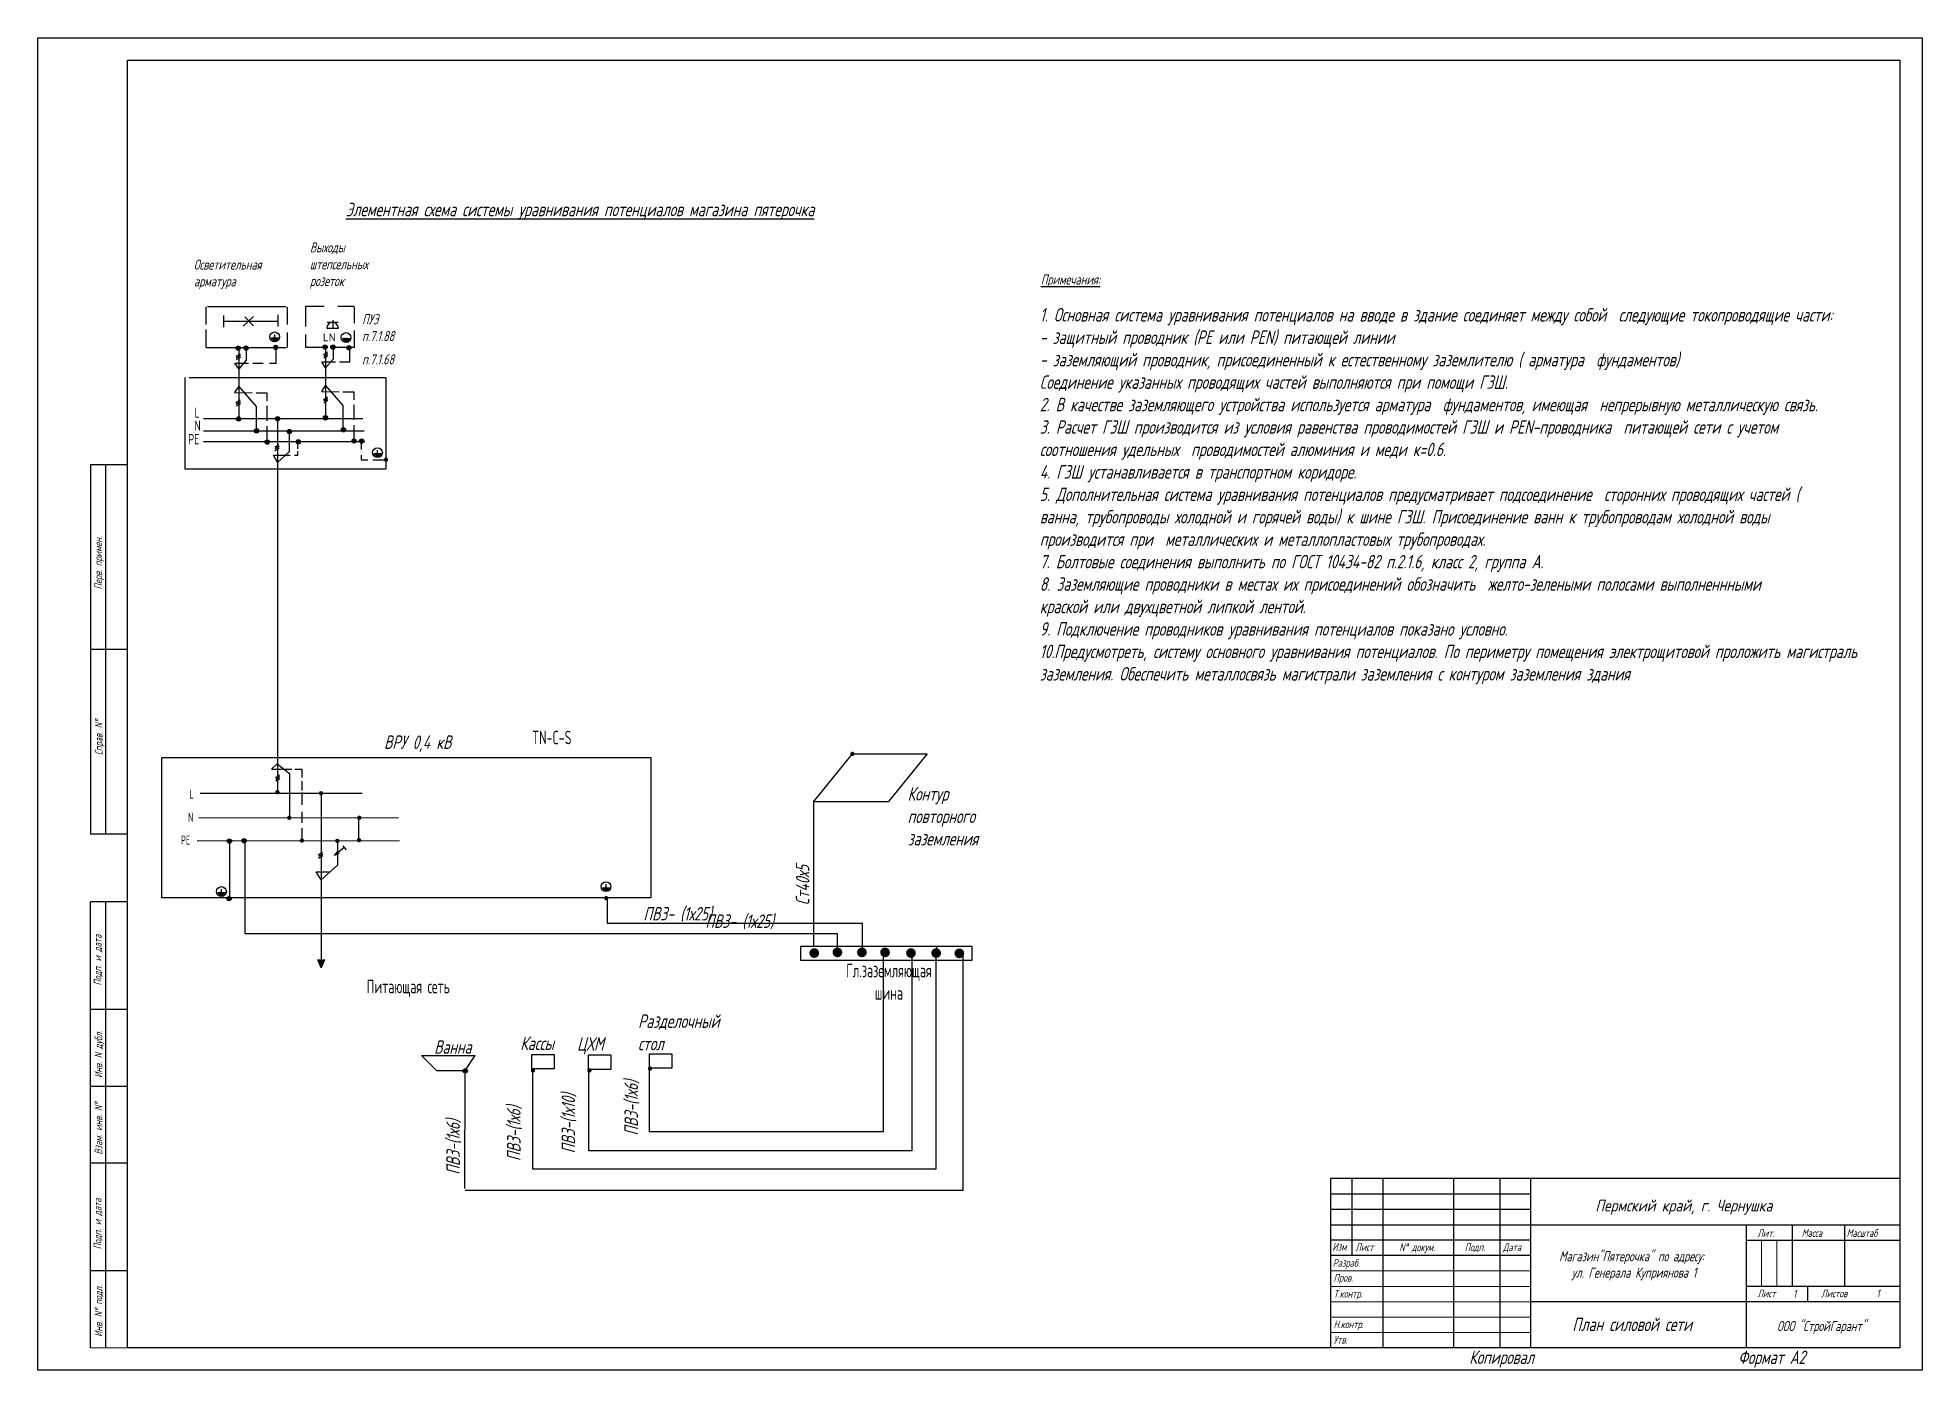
# Model space of a CAD drawing. Extents: x -200928 to 140474, y -220662 to -24251.
# Drawn here: x -157126 to -115126, y -220662 to -190962 of the extents above; entities that cross this region are included whole.
import ezdxf

# ---------------------------------------------------------------- set-up
doc = ezdxf.new("R2010")
doc.units = 0
doc.header["$LTSCALE"] = 50
doc.layers.get('0').update_dxf_attribs({"linetype": 'CONTINUOUS'})
doc.layers.add('SHTAMP_Ном_пера__98', color=7, linetype='CONTINUOUS', lineweight=25, true_color=0x1f1f1f)
for name, color, linetype, lineweight in [('Основная', 7, 'CONTINUOUS', 40), ('СЛ - текст', 7, 'CONTINUOUS', 13), ('Стены', 7, 'CONTINUOUS', 35), ('текст', 250, 'CONTINUOUS', 20), ('тонкая', 7, 'CONTINUOUS', 20)]:
    doc.layers.add(name, color=color, linetype=linetype, lineweight=lineweight)
doc.styles.add('ROMANS', font='romans.shx', dxfattribs={"width": 0.7, "oblique": 15, "height": 1})
doc.styles.add('SPDS', font='SPDS.shx', dxfattribs={"width": 0.8, "height": 2.2})
doc.styles.get("Standard").update_dxf_attribs({"font": 'isocpeur.ttf'})
doc.styles.add('стиль1', font='romans.shx', dxfattribs={"width": 0.75, "oblique": 15, "height": 3.5})

msp = doc.modelspace()

# ---------------------------------------------------------------- texts
at = {"color": 0, "linetype": 'ByBlock', "lineweight": 25}
msp.add_text('LN', height=180, dxfattribs=at).set_placement((-150772, -197728))
for s, height, width, p in [('L', 230, 0.7, (-153633, -199434)), ('N', 230, 0.7, (-153633, -199722)), ('PE', 230, 0.7, (-153770, -200026)), ('L', 200, 0.65, (-153744, -207921)), ('N', 200, 0.65, (-153774, -208437)), ('PE', 200, 0.65, (-153933, -208945))]:
    msp.add_text(s, height=height, dxfattribs=dict(at, width=width)).set_placement(p)
at = {"color": 0, "linetype": 'ByBlock', "lineweight": 25, "style": 'ROMANS', "oblique": 15}
for s, height, width, p in [('Пермский край, г. Чернушка', 263.29, 0.8, (-122413, -217122)), ('Копировал', 300, 0.7, (-125223, -220521)), ('Формат А2', 300, 0.7, (-119230, -220522))]:
    msp.add_text(s, height=height, dxfattribs=dict(at, width=width)).set_placement(p)
at = {"color": 0, "linetype": 'ByBlock', "lineweight": 25}
for s, width, insert, char_height, attachment_point, style in [('{\\Fromans|c128;\\LЭлементная схема системы уравнивания потенциалов\\Fromans|c204; магазина пятерочка}', 30353.08, (-150258, -194641), 300, 1, 'ROMANS'), ('\\pi11.625;Выходы\\P\\pi8.8868;штепсельных \\P\\pi11.707;розеток', 41.06, (-151071, -195524), 225, 1, 'ROMANS'), ('\\pi8.0258;Осветительная\\P\\pi10.841;арматура ', 41.06, (-153655, -195906), 225, 1, 'ROMANS'), ('ПУЭ п.7.1.88', 41.06, (-149897, -197124), 225, 1, 'ROMANS'), ('п.7.1.68', 41.06, (-149897, -198019), 225, 1, 'ROMANS'), ('ВРУ 0,4 кВ', 2027.03, (-149407, -206513), 300, 1, 'ROMANS'), ('TN-C-S', 41.06, (-146104, -206409), 300, 1, 'SPDS'), ('Контур повторного заземления', 41.06, (-137739, -207665), 300, 1, 'ROMANS'), ('ПВ3- (1х25)', 1904.97, (-143629, -210336), 300, 1, 'ROMANS'), ('ПВ3- (1х25)', 1904.97, (-142247, -210503), 300, 1, 'ROMANS'), ('Гл.заземляющая^Jшина', 41.06, (-138155, -212003), 300, 5, 'SPDS'), ('Питающая сеть', 2249.02, (-149794, -211959), 300, 1, 'SPDS'), ('Разделочный стол ', 1879.39, (-143746, -212731), 300, 1, 'ROMANS'), ('Ванна ', 41.06, (-148291, -213307), 300, 1, 'ROMANS'), ('Кассы ', 41.06, (-146372, -213226), 300, 1, 'ROMANS'), ('ЦХМ ', 41.06, (-145105, -213238), 300, 1, 'ROMANS')]:
    msp.add_mtext_dynamic_manual_height_columns(s, width=width, gutter_width=12.5, heights=[0], dxfattribs=dict(at, insert=insert, char_height=char_height, attachment_point=attachment_point, style=style))
at = {"color": 0, "linetype": 'ByBlock', "lineweight": 25, "attachment_point": 1, "style": 'ROMANS'}
for s, insert, char_height, width in [('\\pi59.899;{\\Fromans|c128;\\LПримечания:}', (-134831, -196239), 225, 31628.47), ('1. Основная система уравнивания потенциалов на вводе в здание соединяет между собой  следующие токопроводящие части: \\P- защитный проводник (PE или PEN) питающей линии \\P- заземляющий проводник, присоединенный к естественному заземлителю ( арматура  фундаментов) \\PСоединение указанных проводящих частей выполняются при помощи ГЗШ. \\P2. В качестве заземляющего устройства используется арматура  фундаментов, имеющая  непрерывную металлическую связь.  \\P3. Расчет ГЗШ производится из условия равенства проводимостей ГЗШ и PEN-проводника  питающей сети с учетом соотношения удельных  проводимостей алюминия и меди к=0.6.    \\P4. ГЗШ устанавливается в транспортном коридоре. \\P5. Дополнительная система уравнивания потенциалов предусматривает подсоединение  сторонних проводящих частей ( ванна, трубопроводы холодной и горячей воды) к шине ГЗШ. Присоединение ванн к трубопроводам холодной воды производится при  металлических и металлопластовых трубопроводах.  \\P7. Болтовые соединения выполнить по ГОСТ 10434-82 п.2.1.6, класс 2, группа А. \\P8. Заземляющие проводники в местах их присоединений обозначить  желто-зелеными полосами выполненнными краской или двухцветной липкой лентой. \\P9. Подключение проводников уравнивания потенциалов показано условно. \\P10.Предусмотреть, систему основного уравнивания потенциалов. По периметру помещения электрощитовой проложить магистраль\\Pзаземления. Обеспечить металлосвязь магистрали заземления с контуром заземления здания', (-134794, -196988), 300, 18416.47)]:
    msp.add_mtext(s, dxfattribs=dict(at, insert=insert, char_height=char_height, width=width))
at = {"color": 0, "linetype": 'ByBlock', "lineweight": 25, "attachment_point": 1, "rotation": 90, "style": 'ROMANS'}
for s, insert, char_height in [('{\\H300x;Ст40х5}', (-140230, -210297), 1), ('ПВ3-(1х6)', (-144048, -215431), 300), ('ПВ3-(1х10)', (-145450, -215827), 300), ('ПВ3-(1х6)', (-148018, -216304), 300), ('ПВ3-(1х6)', (-146665, -216000), 300)]:
    msp.add_mtext_dynamic_manual_height_columns(s, width=4.66, gutter_width=12.5, heights=[0], dxfattribs=dict(at, insert=insert, char_height=char_height))
at = {"layer": 'SHTAMP_Ном_пера__98', "color": 0, "linetype": 'ByBlock', "lineweight": 25, "attachment_point": 5, "line_spacing_factor": 0.971274, "style": 'ROMANS'}
for s, insert, char_height, width in [('Магазин"Пятерочка" по адресу:\\P ул. Генерала Куприянова 1', (-121602, -218333), 225, 3873.2), ('План силовой сети', (-121594, -219639), 300, 7000), ('ООО "СтройГарант"', (-117375, -219706), 225, 3689.6)]:
    msp.add_mtext(s, dxfattribs=dict(at, insert=insert, char_height=char_height, width=width))
at = {"layer": 'текст', "color": 0, "lineweight": -2, "style": 'стиль1', "oblique": 15, "width": 0.75}
for s, p in [('Перв. примен.', (-155692, -203259)), ('Справ. N%%d', (-155681, -206954)), ('Подп. и дата', (-155704, -212087)), ('Инв. N дубл.', (-155687, -214146)), ('Взам. инв. N%%d', (-155687, -215855)), ('Подп. и дата', (-155707, -217966)), ('Инв. N%%d подл.', (-155687, -219918))]:
    msp.add_text(s, height=171.42, rotation=90, dxfattribs=at).set_placement(p)
at = {"layer": 'текст', "color": 0, "style": 'стиль1', "oblique": 15, "width": 0.75}
for s, height, p in [('Лит.', 171.4, (-118800, -217689)), ('Масса', 171.4, (-117814, -217689)), ('Масштаб', 171.4, (-116814, -217689)), ('Изм', 171.4, (-128274, -217995)), ('Лист', 171.4, (-127762, -218005)), ('N%%d докум. ', 171.42, (-126782, -218005)), ('Подп.', 171.4, (-125325, -218005)), ('Дата', 171.4, (-124471, -218005)), ('Разраб.', 171.4, (-128266, -218355)), ('Пров.', 171.4, (-128246, -218686)), ('Т.контр.', 171.4, (-128246, -219042)), ('Лист', 171.4, (-118800, -219034)), ('1', 175, (-118005, -219045)), ('Листов', 171.4, (-117379, -219034)), ('1', 175, (-116147, -219035)), ('Н.контр.', 171.4, (-128246, -219723)), ('Утв.', 171.4, (-128246, -220067))]:
    msp.add_text(s, height=height, dxfattribs=at).set_placement(p)

# ---------------------------------------------------------------- hatches: boundary and pattern name
at = {"linetype": 'ByBlock', "lineweight": 25}
h = msp.add_hatch(color=0, dxfattribs=at)
edge = h.paths.add_edge_path()
edge.add_arc((-151823, -197866), 48, 0, 360)
h = msp.add_hatch(color=0, dxfattribs=at)
edge = h.paths.add_edge_path()
edge.add_arc((-151854, -197656), 15.6, 0, 360)
h = msp.add_hatch(color=0, dxfattribs=at)
edge = h.paths.add_edge_path()
edge.add_arc((-150722, -197858), 48, 0, 360)
h = msp.add_hatch(color=0, dxfattribs=at)
edge = h.paths.add_edge_path()
edge.add_arc((-150548, -197858), 48, 0, 360)
h = msp.add_hatch(color=0, dxfattribs=at)
edge = h.paths.add_edge_path()
edge.add_arc((-150261, -197671), 15.6, 0, 360)
h = msp.add_hatch(color=0, dxfattribs=at)
edge = h.paths.add_edge_path()
edge.add_arc((-152657, -197881), 48, 0, 360)
h = msp.add_hatch(color=0, dxfattribs=at)
edge = h.paths.add_edge_path()
edge.add_arc((-152483, -197881), 48, 0, 360)
h = msp.add_hatch(color=0, dxfattribs=at)
edge = h.paths.add_edge_path()
edge.add_arc((-150191, -197873), 48, 0, 360)
h = msp.add_hatch(color=0, dxfattribs=at)
edge = h.paths.add_edge_path()
edge.add_arc((-152650, -199458), 48, 0, 360)
h = msp.add_hatch(color=0, dxfattribs=at)
edge = h.paths.add_edge_path()
edge.add_arc((-151781, -199454), 48, 0, 360)
h = msp.add_hatch(color=0, dxfattribs=at)
edge = h.paths.add_edge_path()
edge.add_arc((-150715, -199435), 48, 0, 360)
h = msp.add_hatch(color=0, dxfattribs=at)
edge = h.paths.add_edge_path()
edge.add_arc((-152247, -199724), 48, 0, 360)
h = msp.add_hatch(color=0, dxfattribs=at)
edge = h.paths.add_edge_path()
edge.add_arc((-151516, -199742), 48, 0, 360)
h = msp.add_hatch(color=0, dxfattribs=at)
edge = h.paths.add_edge_path()
edge.add_arc((-150312, -199701), 48, 0, 360)
h = msp.add_hatch(color=0, dxfattribs=at)
edge = h.paths.add_edge_path()
edge.add_arc((-150077, -199951), 48, 0, 360)
h = msp.add_hatch(color=0, dxfattribs=at)
edge = h.paths.add_edge_path()
edge.add_arc((-149907, -199954), 48, 0, 360)
h = msp.add_hatch(color=0, dxfattribs=at)
edge = h.paths.add_edge_path()
edge.add_arc((-152012, -199974), 48, 0, 360)
h = msp.add_hatch(color=0, dxfattribs=at)
edge = h.paths.add_edge_path()
edge.add_arc((-151318, -199969), 48, 0, 360)
h = msp.add_hatch(color=0, dxfattribs=at)
edge = h.paths.add_edge_path()
edge.add_arc((-149562, -200235), 15.6, 0, 360)
h = msp.add_hatch(color=0, dxfattribs=at)
edge = h.paths.add_edge_path()
edge.add_arc((-149364, -200368), 48, 0, 360)
h = msp.add_hatch(color=0, dxfattribs=at)
edge = h.paths.add_edge_path()
edge.add_arc((-138969, -206924), 48, 0, 360)
h = msp.add_hatch(color=0, dxfattribs=at)
edge = h.paths.add_edge_path()
edge.add_arc((-151784, -207778), 48, 0, 360)
h = msp.add_hatch(color=0, dxfattribs=at)
edge = h.paths.add_edge_path()
edge.add_arc((-150813, -207801), 48, 0, 360)
h = msp.add_hatch(color=0, dxfattribs=at)
edge = h.paths.add_edge_path()
edge.add_arc((-151519, -208347), 48, 0, 360)
h = msp.add_hatch(color=0, dxfattribs=at)
edge = h.paths.add_edge_path()
edge.add_arc((-149957, -208347), 48, 0, 360)
h = msp.add_hatch(color=0, dxfattribs=at)
edge = h.paths.add_edge_path()
edge.add_arc((-152853, -208868), 48, 0, 360)
h = msp.add_hatch(color=0, dxfattribs=at)
edge = h.paths.add_edge_path()
edge.add_arc((-152528, -208861), 48, 0, 360)
h = msp.add_hatch(color=0, dxfattribs=at)
edge = h.paths.add_edge_path()
edge.add_arc((-151238, -208855), 48, 0, 360)
h = msp.add_hatch(color=0, dxfattribs=at)
edge = h.paths.add_edge_path()
edge.add_arc((-150449, -208863), 48, 0, 360)
h = msp.add_hatch(color=0, dxfattribs=at)
edge = h.paths.add_edge_path()
edge.add_arc((-149965, -208847), 48, 0, 360)
h = msp.add_hatch(color=0, dxfattribs=at)
edge = h.paths.add_edge_path()
edge.add_arc((-144470, -209909), 15.6, 0, 360)
h = msp.add_hatch(color=0, dxfattribs=at)
edge = h.paths.add_edge_path()
edge.add_arc((-153039, -210018), 15.6, 0, 360)
h = msp.add_hatch(color=0, dxfattribs=at)
edge = h.paths.add_edge_path()
edge.add_arc((-152862, -210151), 48, 0, 360)
h = msp.add_hatch(color=0, dxfattribs=at)
edge = h.paths.add_edge_path()
edge.add_arc((-144456, -210139), 48, 0, 360)
h = msp.add_hatch(color=0, dxfattribs=at)
edge = h.paths.add_edge_path()
edge.add_arc((-139820, -211363), 109, 0, 360)
h = msp.add_hatch(color=0, dxfattribs=at)
edge = h.paths.add_edge_path()
edge.add_arc((-139304, -211348), 109, 0, 360)
h = msp.add_hatch(color=0, dxfattribs=at)
edge = h.paths.add_edge_path()
edge.add_arc((-138758, -211348), 109, 0, 360)
h = msp.add_hatch(color=0, dxfattribs=at)
edge = h.paths.add_edge_path()
edge.add_arc((-138242, -211348), 109, 0, 360)
h = msp.add_hatch(color=0, dxfattribs=at)
edge = h.paths.add_edge_path()
edge.add_arc((-137665, -211363), 109, 0, 360)
h = msp.add_hatch(color=0, dxfattribs=at)
edge = h.paths.add_edge_path()
edge.add_arc((-137103, -211363), 109, 0, 360)
msp.add_hatch(color=0, dxfattribs=at).paths.add_polyline_path([(-150738, -211514), (-150811, -211691), (-150882, -211514)])
h = msp.add_hatch(color=0, dxfattribs=at)
edge = h.paths.add_edge_path()
edge.add_arc((-136587, -211370), 109, 0, 360)
h = msp.add_hatch(color=0, dxfattribs=at)
edge = h.paths.add_edge_path()
edge.add_arc((-147598, -213991), 48, 0, 360)
h = msp.add_hatch(color=0, dxfattribs=at)
edge = h.paths.add_edge_path()
edge.add_arc((-146089, -213981), 48, 0, 360)
h = msp.add_hatch(color=0, dxfattribs=at)
edge = h.paths.add_edge_path()
edge.add_arc((-144830, -213979), 48, 0, 360)
h = msp.add_hatch(color=0, dxfattribs=at)
edge = h.paths.add_edge_path()
edge.add_arc((-143480, -213938), 48, 0, 360)

# ---------------------------------------------------------------- linework, layer by layer
at = {"color": 0, "linetype": 'ByBlock', "lineweight": 25}
for p, q in [((-153369, -197353), (-153369, -196958)), ((-151588, -196963), (-153339, -196963)), ((-151570, -196966), (-151570, -197353)), ((-151152, -196948), (-150743, -196948)), ((-151152, -197400), (-151152, -196948)), ((-150437, -196948), (-150072, -196948)), ((-150072, -196963), (-150072, -197328)), ((-152988, -197156), (-152988, -197414)), ((-152988, -197277), (-151774, -197277)), ((-152320, -197174), (-152548, -197394)), ((-152510, -197181), (-152320, -197386)), ((-151774, -197141), (-151774, -197398)), ((-150673, -197306), (-150427, -197306)), ((-150552, -197261), (-150552, -197439)), ((-153369, -197867), (-153369, -197467)), ((-151933, -197655), (-151744, -197655)), ((-151909, -197684), (-151775, -197684)), ((-151881, -197710), (-151803, -197710)), ((-151851, -197577), (-151851, -197656)), ((-151570, -197535), (-151570, -197868)), ((-151152, -197867), (-151152, -197575)), ((-150685, -197438), (-150426, -197438)), ((-150340, -197670), (-150150, -197670)), ((-150316, -197699), (-150181, -197699)), ((-150287, -197725), (-150209, -197725)), ((-150072, -197488), (-150072, -197867)), ((-153369, -197867), (-151588, -197867)), ((-152646, -198342), (-152730, -198213)), ((-152730, -198213), (-152426, -198213)), ((-152616, -198012), (-152711, -198069)), ((-152608, -198046), (-152703, -198103)), ((-152608, -198088), (-152703, -198145)), ((-152646, -197871), (-152646, -199449)), ((-152480, -198152), (-152646, -198342)), ((-152313, -197871), (-152533, -197871)), ((-152480, -197871), (-152480, -198152)), ((-152335, -198213), (-152100, -198213)), ((-151963, -198213), (-151812, -198213)), ((-151812, -198213), (-151812, -197871)), ((-150743, -197867), (-151152, -197867)), ((-150711, -198319), (-150795, -198190)), ((-150795, -198190), (-150491, -198190)), ((-150665, -197974), (-150760, -198031)), ((-150658, -198008), (-150753, -198065)), ((-150658, -198050), (-150753, -198107)), ((-150711, -197849), (-150711, -199426)), ((-150544, -198129), (-150711, -198319)), ((-150072, -197867), (-150568, -197867)), ((-150544, -197849), (-150544, -198129)), ((-150400, -198190), (-150165, -198190)), ((-150172, -198190), (-150172, -197872)), ((-153836, -200578), (-153836, -198536)), ((-153748, -198536), (-149369, -198536)), ((-149369, -198536), (-149369, -200578)), ((-152646, -198728), (-152738, -198872)), ((-152738, -198872), (-152343, -198880)), ((-152616, -199043), (-152711, -199100)), ((-152608, -199077), (-152703, -199134)), ((-152252, -199183), (-152646, -198728)), ((-152259, -198880), (-152017, -198880)), ((-152017, -198880), (-152017, -199054)), ((-150711, -198706), (-150802, -198850)), ((-150802, -198850), (-150408, -198857)), ((-150665, -198975), (-150760, -199032)), ((-150658, -199009), (-150753, -199066)), ((-150658, -199051), (-150753, -199108)), ((-150317, -199161), (-150711, -198706)), ((-150324, -198857), (-150081, -198857)), ((-150081, -198857), (-150081, -199032)), ((-153430, -199449), (-149879, -199449)), ((-152608, -199119), (-152703, -199176)), ((-152252, -199722), (-152252, -199183)), ((-152017, -199168), (-152017, -199502)), ((-151781, -199421), (-151781, -207794)), ((-150317, -199699), (-150317, -199161)), ((-150081, -199145), (-150081, -199479)), ((-153430, -199722), (-149848, -199722)), ((-152017, -199623), (-152017, -199965)), ((-151523, -199724), (-151523, -200195)), ((-150081, -199601), (-150081, -199942)), ((-153430, -199965), (-149833, -199965)), ((-151782, -200430), (-151873, -200263)), ((-151873, -200263), (-151501, -200263)), ((-151751, -200037), (-151845, -200094)), ((-151743, -200071), (-151838, -200128)), ((-151743, -200113), (-151838, -200170)), ((-151523, -200195), (-151782, -200430)), ((-151402, -200263), (-151326, -200263)), ((-151326, -200126), (-151326, -199967)), ((-151326, -200263), (-151326, -200179)), ((-149920, -199991), (-149920, -200142)), ((-149920, -200264), (-149920, -200370)), ((-149642, -200233), (-149452, -200233)), ((-149617, -200262), (-149483, -200262)), ((-149589, -200289), (-149511, -200289)), ((-149559, -200155), (-149559, -200235)), ((-149369, -200578), (-153836, -200578)), ((-149920, -200370), (-149769, -200370)), ((-149655, -200369), (-149374, -200369)), ((-154358, -210132), (-154358, -207008)), ((-154358, -207008), (-143460, -207008)), ((-143460, -207008), (-143460, -210132)), ((-138974, -206926), (-139837, -207985)), ((-138974, -206926), (-137304, -206926)), ((-137304, -206926), (-138166, -207985)), ((-151916, -207265), (-151787, -207144)), ((-151908, -207265), (-151703, -207265)), ((-151735, -207401), (-151830, -207458)), ((-151727, -207435), (-151822, -207492)), ((-151727, -207477), (-151822, -207534)), ((-151787, -207144), (-151513, -207364)), ((-151688, -207265), (-151612, -207265)), ((-151620, -207265), (-151460, -207265)), ((-151513, -207364), (-151513, -207803)), ((-151392, -207265), (-151240, -207265)), ((-151240, -207265), (-151240, -207447)), ((-153508, -207797), (-149896, -207797)), ((-151512, -207808), (-151512, -208339)), ((-151240, -207530), (-151240, -207743)), ((-151240, -207788), (-151240, -208061)), ((-150811, -207793), (-150811, -211691)), ((-151239, -208217), (-151239, -208460)), ((-139837, -207985), (-138166, -207985)), ((-139831, -211192), (-139831, -207961)), ((-153538, -208343), (-149083, -208349)), ((-151239, -208581), (-151239, -208854)), ((-149974, -208344), (-149974, -208814)), ((-153569, -208858), (-149061, -208865)), ((-152849, -208858), (-152849, -210115)), ((-152511, -208862), (-152511, -210378)), ((-150779, -209123), (-150874, -209180)), ((-150771, -209157), (-150866, -209214)), ((-150296, -209014), (-150509, -209188)), ((-150509, -209188), (-150448, -209105)), ((-150418, -209143), (-150509, -209188)), ((-150448, -209105), (-150418, -209143)), ((-150447, -208858), (-150447, -209401)), ((-150327, -208976), (-150251, -209060)), ((-150917, -209552), (-150629, -209552)), ((-150811, -209734), (-150917, -209552)), ((-150771, -209199), (-150866, -209255)), ((-150447, -209401), (-150811, -209734)), ((-153035, -209939), (-153035, -210018)), ((-144550, -209908), (-144360, -209908)), ((-144526, -209937), (-144391, -209937)), ((-144497, -209963), (-144419, -209963)), ((-144467, -209830), (-144467, -209909)), ((-143460, -210132), (-154358, -210132)), ((-153118, -210017), (-152929, -210017)), ((-153094, -210046), (-152960, -210046)), ((-153066, -210073), (-152988, -210073)), ((-152511, -210379), (-152511, -210926)), ((-144239, -210135), (-144436, -210135)), ((-152511, -210926), (-139307, -210926)), ((-140123, -211220), (-140123, -211524)), ((-136301, -211220), (-140123, -211220)), ((-139307, -210926), (-139307, -211413)), ((-137098, -211220), (-137098, -211290)), ((-136301, -211524), (-136301, -211220)), ((-150882, -211514), (-150738, -211514)), ((-150811, -211691), (-150882, -211514)), ((-150738, -211514), (-150811, -211691)), ((-140123, -211524), (-136301, -211524)), ((-148574, -213649), (-147375, -213649)), ((-148574, -213649), (-148240, -213982)), ((-147603, -213982), (-147375, -213649)), ((-148240, -213982), (-147603, -213982)), ((-147605, -216613), (-147603, -213982))]:
    msp.add_line(p, q, dxfattribs=at)
at = {"color": 0}
for p, q in [((-123855, -216734), (-128312, -216734)), ((-123855, -217077), (-128312, -217077)), ((-123855, -217762), (-128312, -217762)), ((-123855, -218105), (-128312, -218105)), ((-119055, -220162), (-119055, -220162))]:
    msp.add_line(p, q, dxfattribs=at)
at = {"color": 0, "linetype": 'ByBlock', "lineweight": 25}
for points in [[(-157126, -190962), (-115126, -190962), (-115126, -220662), (-157126, -220662)], [(-155126, -191462), (-115626, -191462), (-115626, -220162), (-155126, -220162)]]:
    msp.add_lwpolyline(points, close=True, dxfattribs=at)
for centre, radius in [((-151846, -197630), 109), ((-151854, -197656), 15.6), ((-151823, -197866), 48), ((-150722, -197858), 48), ((-150548, -197858), 48), ((-150253, -197645), 109), ((-150261, -197671), 15.6), ((-152657, -197881), 48), ((-152483, -197881), 48), ((-150191, -197873), 48), ((-152650, -199458), 48), ((-151781, -199454), 48), ((-150715, -199435), 48), ((-152247, -199724), 48), ((-151516, -199742), 48), ((-150312, -199701), 48), ((-150077, -199951), 48), ((-149907, -199954), 48), ((-152012, -199974), 48), ((-151318, -199969), 48), ((-149554, -200209), 109), ((-149562, -200235), 15.6), ((-152853, -208868), 48), ((-152528, -208861), 48), ((-153031, -209992), 109), ((-144462, -209883), 109), ((-144470, -209909), 15.6), ((-153039, -210018), 15.6), ((-152862, -210151), 48), ((-147598, -213991), 48)]:
    msp.add_circle(centre, radius, dxfattribs=at)
msp.add_arc((-150556, -197438), 130, 0, 180, dxfattribs=at)
at = {"layer": 'Основная', "color": 0, "lineweight": -2}
for p, q in [((-155949, -200483), (-155949, -208711)), ((-155126, -200483), (-155949, -200483)), ((-155606, -208711), (-155606, -200483)), ((-155126, -204597), (-155949, -204597)), ((-155126, -208711), (-155949, -208711)), ((-155949, -220162), (-155949, -210220)), ((-155126, -210220), (-155949, -210220)), ((-155606, -220162), (-155606, -210220)), ((-155126, -212620), (-155949, -212620)), ((-155126, -214334), (-155949, -214334)), ((-155126, -216048), (-155949, -216048)), ((-128312, -216391), (-128312, -220162)), ((-115626, -216391), (-128312, -216391)), ((-127832, -218105), (-127832, -216391)), ((-127146, -216391), (-127146, -220162)), ((-125569, -220162), (-125569, -216391)), ((-124540, -216391), (-124540, -220162)), ((-123855, -216391), (-123855, -220162)), ((-155126, -220162), (-155126, -217420)), ((-128312, -217420), (-115626, -217420)), ((-119055, -217420), (-119055, -220162)), ((-118026, -217420), (-118026, -218791)), ((-116860, -217420), (-116860, -218791)), ((-119055, -217762), (-115626, -217762)), ((-155126, -218448), (-155949, -218448)), ((-115626, -218791), (-119055, -218791)), ((-117683, -218791), (-117683, -219134)), ((-115626, -219134), (-123855, -219134))]:
    msp.add_line(p, q, dxfattribs=at)
at = {"layer": 'СЛ - текст'}
msp.add_line((-155126, -220162), (-155949, -220162), dxfattribs=at)
at = {"layer": 'Стены', "linetype": 'ByBlock', "lineweight": 25}
for p, q in [((-144432, -210159), (-144432, -210695)), ((-144432, -210695), (-138755, -210695)), ((-138755, -210695), (-138755, -211242)), ((-138281, -211388), (-138281, -215351)), ((-137647, -211362), (-137647, -215774)), ((-137111, -211470), (-137111, -216176)), ((-136503, -216646), (-136503, -211429)), ((-146089, -216176), (-146089, -214023)), ((-144842, -215774), (-144842, -213951)), ((-143493, -215351), (-143493, -213898)), ((-138281, -215351), (-143493, -215351)), ((-137647, -215774), (-144842, -215774)), ((-137111, -216176), (-146089, -216176)), ((-147602, -216646), (-136503, -216646))]:
    msp.add_line(p, q, dxfattribs=at)
for points in [[(-146114, -213621), (-145618, -213621), (-145618, -213945), (-146114, -213945)], [(-144848, -213633), (-144352, -213633), (-144352, -213957), (-144848, -213957)], [(-143488, -213609), (-142993, -213609), (-142993, -213932), (-143488, -213932)]]:
    msp.add_lwpolyline(points, close=True, dxfattribs=at)
at = {"layer": 'тонкая', "color": 0}
for p, q in [((-118713, -217777), (-118713, -218791)), ((-118365, -217777), (-118365, -218791)), ((-128312, -218448), (-123855, -218448)), ((-123855, -218791), (-128312, -218791)), ((-123855, -219134), (-128312, -219134))]:
    msp.add_line(p, q, dxfattribs=at)
for points in [[(-128312, -219477), (-123855, -219477)], [(-128312, -219819), (-123855, -219819)]]:
    msp.add_lwpolyline(points, dxfattribs=at)

msp.set_redraw_order([(e.dxf.handle, doc.entitydb.next_handle()) for e in msp.query("TEXT MTEXT ATTDEF DIMENSION ARC_DIMENSION")])  # texts and dimensions are drawn at this point

doc.saveas('drawing.dxf')
